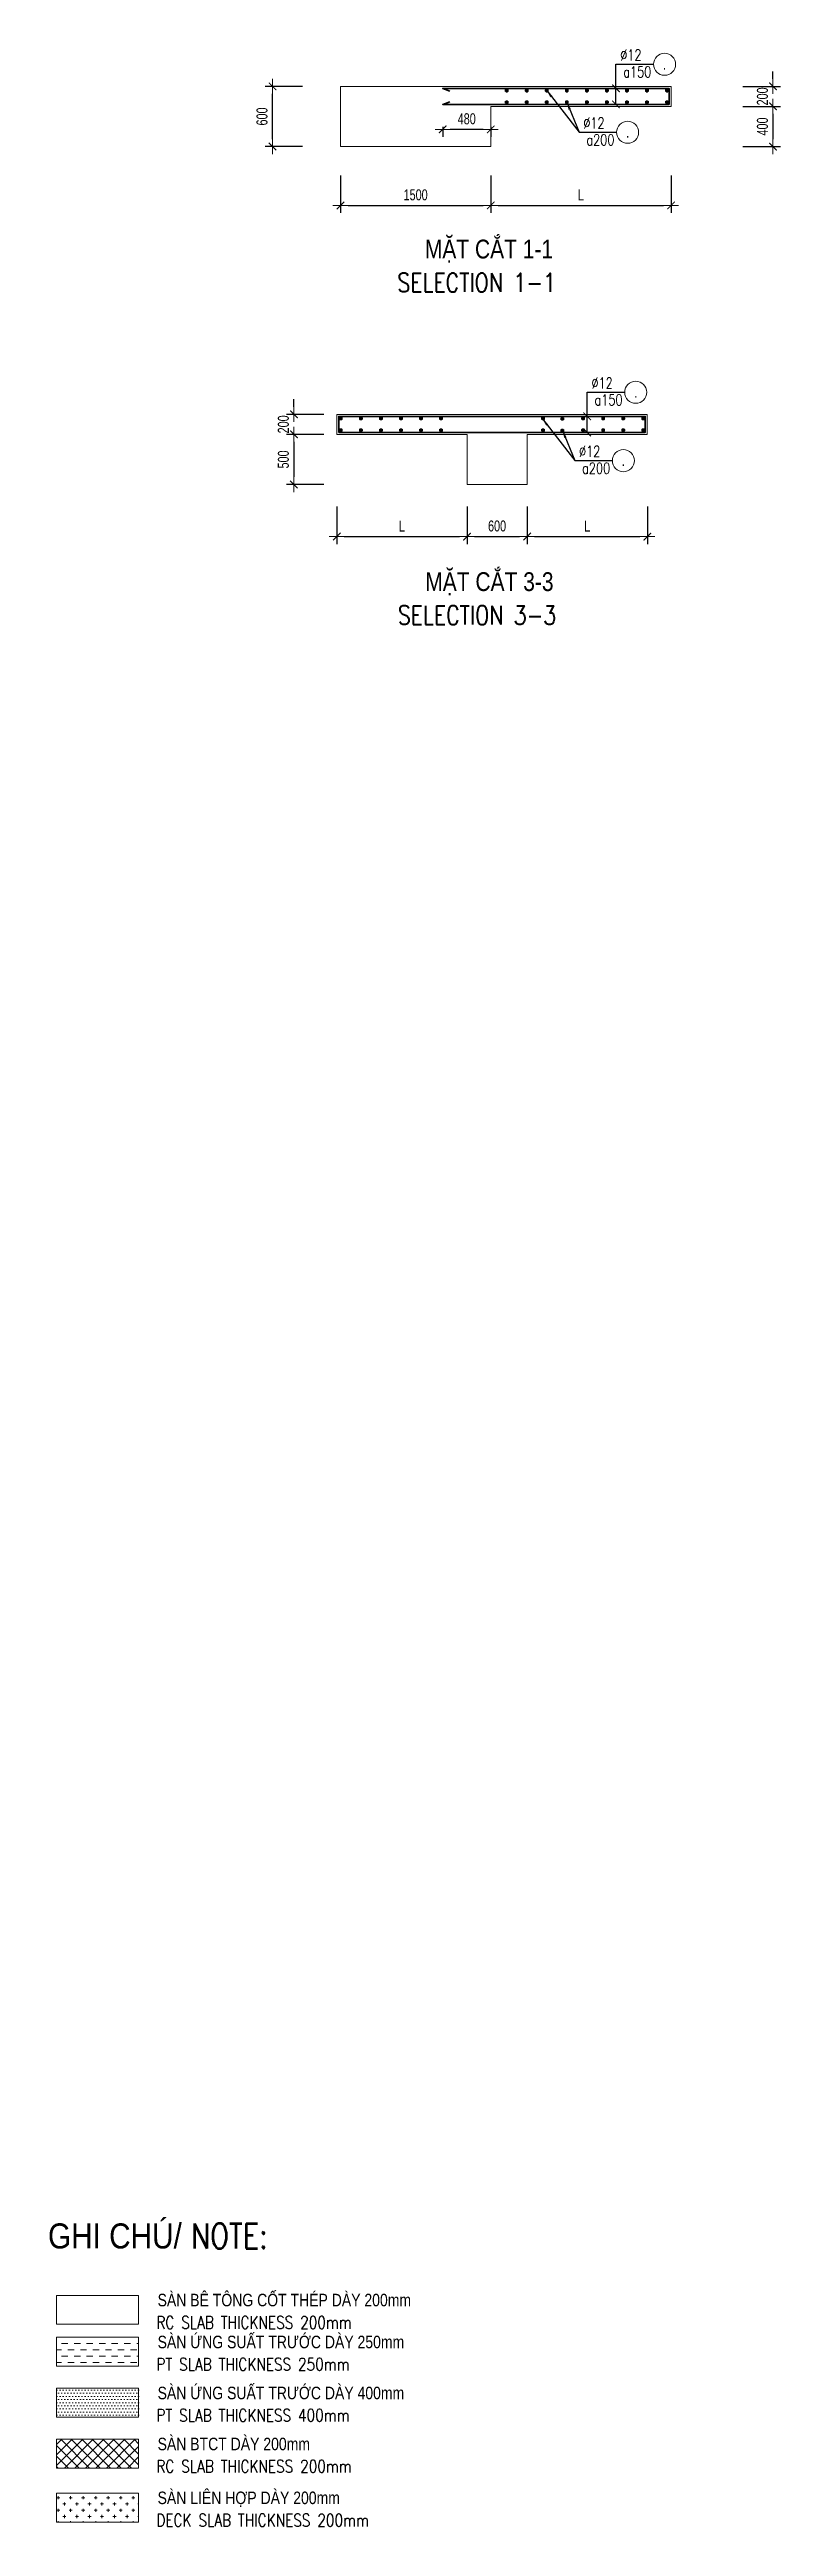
# Model space of a CAD drawing. Header units: millimetres. Extents: x 30086 to 1125792, y -12781 to 95911.
# Drawn here: x 451364 to 480552, y -8943 to 89877 of the extents above; entities that cross this region are included whole.
import ezdxf
from ezdxf.enums import TextEntityAlignment as Align

# ---------------------------------------------------------------- set-up
doc = ezdxf.new("R2010")
doc.units = ezdxf.units.MM
doc.header["$MEASUREMENT"] = 0
doc.linetypes.add('HIDDEN2', pattern=[4.7625, 3.175, -1.5875])
for name, color, linetype, lineweight in [('01-TT.Columns', 2, 'Continuous', 9), ('kata_net manh', 8, 'Continuous', 5), ('NDC_S_BEAM', 3, 'HIDDEN2', 20), ('NDC_S_CONTINUOUS', 3, 'Continuous', 20), ('NDC_S_DIM', 1, 'Continuous', 9), ('NDC_S_ENG TEXT', 2, 'Continuous', 20), ('NDC_S_HATCH MATERIAL', 8, 'Continuous', 13), ('NDC_S_REBAR', 4, 'Continuous', 35), ('NDC_S_VN TEXT', 7, 'Continuous', 20)]:
    doc.layers.add(name, color=color, linetype=linetype, lineweight=lineweight)
doc.styles.add('ARIAL', font='arial.ttf', dxfattribs={"width": 0.8})
doc.styles.add('NDC_DIM', font='', dxfattribs={"width": 0.75})
doc.styles.add('NDC_EN TXT', font='romans.shx', dxfattribs={"width": 0.8})
doc.styles.add('NDC_VIE TXT', font='arial.ttf', dxfattribs={"width": 0.8})
doc.styles.get('NDC_DIM').set_extended_font_data('Dotum')
doc.dimstyles.new('NDC_dim_200', dxfattribs={"dimscale": 200, "dimtxt": 2.2, "dimasz": 1.5, "dimexe": 1.5, "dimexo": 2.5, "dimgap": 1, "dimtad": 1, "dimdec": 0, "dimzin": 0, "dimdsep": 46, "dimtxsty": 'NDC_DIM', "dimblk": 'DIMMARK', "dimcen": 0.09, "dimdle": 1.2, "dimclrd": 1, "dimclre": 1, "dimclrt": 3, "dimadec": 0, "dimazin": 0, "dimtfac": 1, "dimtdec": 0, "dimtix": 1, "dimtofl": 0, "dimtmove": 0, "dimatfit": 3, "dimfxl": 6, "dimfxlon": 1, "dimtolj": 1, "dimtzin": 0, "dimarcsym": 0})

msp = doc.modelspace()

# ---------------------------------------------------------------- texts
at = {"layer": 'NDC_S_ENG TEXT', "style": 'NDC_EN TXT', "width": 0.8}
for s, height, p in [('SELECTION 1-1', 750, (465254.7, 80205.2)), ('SELECTION 3-3', 750, (465271.9, 66935.6)), ('NOTE:', 1000, (457023.5, 2148.2)), ('RC SLAB THICKNESS 200mm', 500, (455629, -1052.2)), ('PT SLAB THICKNESS 400mm', 500, (455629, -4759.2)), ('RC SLAB THICKNESS 200mm', 500, (455629, -6793.9)), ('DECK SLAB THICKNESS 200mm', 500, (455629, -8943.2))]:
    msp.add_text(s, height=height, dxfattribs=at).set_placement(p)
at = {"layer": 'NDC_S_VN TEXT', "style": 'NDC_VIE TXT', "width": 0.8}
for s, height, p in [('MẶT CẮT 1-1', 750, (466351.2, 81542.8)), ('MẶT CẮT 3-3', 750, (466368.4, 68273.2)), ('SÀN BÊ TÔNG CỐT THÉP DÀY 200mm', 500, (455680.1, -160.4)), ('SÀN ỨNG SUẤT TRƯỚC DÀY 400mm', 500, (455680.1, -3867.5)), ('SÀN BTCT DÀY 200mm', 500, (455680.1, -5902.2)), ('SÀN LIÊN HỢP DÀY 200mm', 500, (455680.1, -8051.5))]:
    msp.add_text(s, height=height, dxfattribs=at).set_placement(p)
at = {"layer": 'NDC_S_VN TEXT', "style": 'NDC_VIE TXT', "width": 0.85}
msp.add_text('GHI CHÚ/', height=1000, dxfattribs=at).set_placement((451304.7, 3148.2), align=Align.TOP_LEFT)

# ---------------------------------------------------------------- blocks, each defined once
blk = doc.blocks.new('A$C31938aec')
at = {"layer": 'NDC_S_HATCH MATERIAL'}
h = blk.add_hatch(dxfattribs=at)
h.set_pattern_fill('DASH', color=256, scale=2000)
h.set_pattern_definition([(0, (-34403.67, -56395.42), (250, 250), [250, -250])])
h.paths.add_polyline_path([(0, -520), (3278, -520), (3278, -1672), (0, -1672)])
at = {"layer": 'NDC_S_CONTINUOUS'}
for p, q in [((0, -520), (3278, -520)), ((3278, -520), (3278, -1672)), ((3278, -1672), (0, -1672))]:
    blk.add_line(p, q, dxfattribs=at)
at = {"layer": 'NDC_S_ENG TEXT', "style": 'NDC_EN TXT', "width": 0.8}
blk.add_text('PT SLAB THICKNESS 250mm', height=500, dxfattribs=at).set_placement((3983, -1849))
at = {"layer": 'NDC_S_VN TEXT', "style": 'NDC_VIE TXT', "width": 0.8}
blk.add_text('SÀN ỨNG SUẤT TRƯỚC DÀY 250mm', height=500, dxfattribs=at).set_placement((4034, -958))
blk = doc.blocks.new('DIMMARK')
at = {"layer": 'NDC_S_DIM', "color": 1}
blk.add_line((-1.5, 0), (1, 0), dxfattribs=at)
at = {"layer": 'NDC_S_DIM', "color": 2, "const_width": 0.15}
blk.add_lwpolyline([(-0.5, -0.5), (0.5, 0.5)], dxfattribs=at)
blk = doc.blocks.new('*D455')
at = {"color": 1, "lineweight": -2, "ltscale": 200, "transparency": 16777216}
for p, q in [((462984, 84858), (462984, 83358)), ((468984, 84858), (468984, 83358)), ((463284, 83658), (468684, 83658))]:
    blk.add_line(p, q, dxfattribs=at)
at = {"layer": 'Defpoints', "color": 0, "ltscale": 200, "transparency": 16777216}
for p in [(462984, 85560), (468984, 85560), (468984, 83658)]:
    blk.add_point(p, dxfattribs=at)
at = {"color": 1, "lineweight": -2, "ltscale": 200, "transparency": 16777216, "xscale": 300, "yscale": 300, "zscale": 300, "rotation": 180}
blk.add_blockref('DIMMARK', (462984, 83658), dxfattribs=at)
at = {"color": 1, "lineweight": -2, "ltscale": 200, "transparency": 16777216, "xscale": 300, "yscale": 300, "zscale": 300}
blk.add_blockref('DIMMARK', (468984, 83658), dxfattribs=at)
at = {"color": 3, "ltscale": 200, "transparency": 16777216, "insert": (465984, 84078), "char_height": 440, "attachment_point": 5, "style": 'NDC_DIM'}
blk.add_mtext('\\A1;1500', dxfattribs=at)
blk = doc.blocks.new('*D461')
at = {"color": 1, "lineweight": -2, "ltscale": 200, "transparency": 16777216}
for p, q in [((461471, 88407), (459971, 88407)), ((460271, 86307), (460271, 88107)), ((461471, 86007), (459971, 86007))]:
    blk.add_line(p, q, dxfattribs=at)
at = {"layer": 'Defpoints', "color": 0, "ltscale": 200, "transparency": 16777216}
for p in [(460271, 88407), (464079, 88407), (464079, 86007)]:
    blk.add_point(p, dxfattribs=at)
at = {"color": 1, "lineweight": -2, "ltscale": 200, "transparency": 16777216, "xscale": 300, "yscale": 300, "zscale": 300}
for p, rotation in [((460271, 88407), 90), ((460271, 86007), 270)]:
    blk.add_blockref('DIMMARK', p, dxfattribs=dict(at, rotation=rotation))
at = {"color": 3, "ltscale": 200, "transparency": 16777216, "insert": (459851, 87207), "char_height": 440, "attachment_point": 5, "rotation": 90, "style": 'NDC_DIM'}
blk.add_mtext('\\A1;600', dxfattribs=at)
blk = doc.blocks.new('*D462')
at = {"color": 1, "lineweight": -2, "ltscale": 200, "transparency": 16777216}
for p, q in [((468984, 84858), (468984, 83358)), ((476184, 84858), (476184, 83358)), ((469284, 83658), (475884, 83658))]:
    blk.add_line(p, q, dxfattribs=at)
at = {"layer": 'Defpoints', "color": 0, "ltscale": 200, "transparency": 16777216}
for p in [(476184, 87607), (468984, 85560), (476184, 83658)]:
    blk.add_point(p, dxfattribs=at)
at = {"color": 1, "lineweight": -2, "ltscale": 200, "transparency": 16777216, "xscale": 300, "yscale": 300, "zscale": 300, "rotation": 180}
blk.add_blockref('DIMMARK', (468984, 83658), dxfattribs=at)
at = {"color": 1, "lineweight": -2, "ltscale": 200, "transparency": 16777216, "xscale": 300, "yscale": 300, "zscale": 300}
blk.add_blockref('DIMMARK', (476184, 83658), dxfattribs=at)
at = {"color": 3, "ltscale": 200, "transparency": 16777216, "insert": (472584, 84078), "char_height": 440, "attachment_point": 5, "style": 'NDC_DIM'}
blk.add_mtext('\\A1;L', dxfattribs=at)
blk = doc.blocks.new('*D463')
at = {"color": 1, "lineweight": -2, "ltscale": 200, "transparency": 16777216}
for p, q in [((480252, 88707), (480252, 89007)), ((479052, 88407), (480552, 88407)), ((479052, 87607), (480552, 87607)), ((480252, 87307), (480252, 87007))]:
    blk.add_line(p, q, dxfattribs=at)
at = {"layer": 'Defpoints', "color": 0, "ltscale": 200, "transparency": 16777216}
for p in [(477541, 88407), (477541, 87607), (480252, 87607)]:
    blk.add_point(p, dxfattribs=at)
at = {"color": 1, "lineweight": -2, "ltscale": 200, "transparency": 16777216, "xscale": 300, "yscale": 300, "zscale": 300}
for p, rotation in [((480252, 88407), 270), ((480252, 87607), 90)]:
    blk.add_blockref('DIMMARK', p, dxfattribs=dict(at, rotation=rotation))
at = {"color": 3, "ltscale": 200, "transparency": 16777216, "insert": (479832, 88007), "char_height": 440, "attachment_point": 5, "rotation": 90, "style": 'NDC_DIM'}
blk.add_mtext('\\A1;200', dxfattribs=at)
blk = doc.blocks.new('*D464')
at = {"color": 1, "lineweight": -2, "ltscale": 200, "transparency": 16777216}
for p, q in [((479052, 87607), (480552, 87607)), ((480252, 87307), (480252, 86307)), ((479052, 86007), (480552, 86007))]:
    blk.add_line(p, q, dxfattribs=at)
at = {"layer": 'Defpoints', "color": 0, "ltscale": 200, "transparency": 16777216}
for p in [(470804, 87607), (468543, 86007), (480252, 86007)]:
    blk.add_point(p, dxfattribs=at)
at = {"color": 1, "lineweight": -2, "ltscale": 200, "transparency": 16777216, "xscale": 300, "yscale": 300, "zscale": 300}
for p, rotation in [((480252, 87607), 90), ((480252, 86007), 270)]:
    blk.add_blockref('DIMMARK', p, dxfattribs=dict(at, rotation=rotation))
at = {"color": 3, "ltscale": 200, "transparency": 16777216, "insert": (479832, 86807), "char_height": 440, "attachment_point": 5, "rotation": 90, "style": 'NDC_DIM'}
blk.add_mtext('\\A1;400', dxfattribs=at)
blk = doc.blocks.new('*D465')
at = {"color": 1, "lineweight": -2, "ltscale": 200, "transparency": 16777216}
for p, q in [((467064, 86793), (467064, 86392)), ((468684, 86692), (467364, 86692)), ((468984, 86793), (468984, 86392))]:
    blk.add_line(p, q, dxfattribs=at)
at = {"layer": 'Defpoints', "color": 0, "ltscale": 200, "transparency": 16777216}
for p in [(467064, 87293), (468984, 87293), (467064, 86692)]:
    blk.add_point(p, dxfattribs=at)
at = {"color": 1, "lineweight": -2, "ltscale": 200, "transparency": 16777216, "xscale": 300, "yscale": 300, "zscale": 300, "rotation": 180}
blk.add_blockref('DIMMARK', (467064, 86692), dxfattribs=at)
at = {"color": 1, "lineweight": -2, "ltscale": 200, "transparency": 16777216, "xscale": 300, "yscale": 300, "zscale": 300}
blk.add_blockref('DIMMARK', (468984, 86692), dxfattribs=at)
at = {"color": 3, "ltscale": 200, "transparency": 16777216, "insert": (468024, 87112), "char_height": 440, "attachment_point": 5, "style": 'NDC_DIM'}
blk.add_mtext('\\A1;480', dxfattribs=at)
blk = doc.blocks.new('kata_block_THEP')
at = {"layer": 'NDC_S_REBAR', "color": 0}
for p, q in [((-0.5, 0), (0.5, 0)), ((-0.35, 0.35), (0.35, -0.35)), ((0.35, 0.35), (-0.35, -0.35)), ((0, 0.5), (0, -0.5))]:
    blk.add_line(p, q, dxfattribs=at)
at = {"layer": 'NDC_S_REBAR', "color": 0, "const_width": 0.0833}
blk.add_lwpolyline([(-0.5, 0, 1), (0.5, 0, 1), (-0.5, 0, 1)], format="xyb", dxfattribs=at)
blk = doc.blocks.new('*U449')
blk.add_circle((-2.5, 0), 2.5)
at = {"layer": 'NDC_S_VN TEXT', "color": 7, "style": 'ARIAL', "width": 0.8}
blk.add_attdef('SH2', text='', height=2.5, dxfattribs=at).set_placement((-2.5, 0), align=Align.MIDDLE)
at = {"layer": 'NDC_S_VN TEXT', "color": 3, "style": 'NDC_EN TXT', "width": 0.75}
for tag, p in [('DK1', (0.5, 0.85)), ('KC1', (0.5, -2.97))]:
    blk.add_attdef(tag, p, '', height=2.5, dxfattribs=at)
blk = doc.blocks.new('*D456')
at = {"color": 1, "lineweight": -2, "ltscale": 200, "transparency": 16777216}
for p, q in [((462835, 71647), (462835, 70147)), ((468035, 71647), (468035, 70147)), ((463135, 70447), (467735, 70447))]:
    blk.add_line(p, q, dxfattribs=at)
at = {"layer": 'Defpoints', "color": 0, "ltscale": 200, "transparency": 16777216}
for p in [(462835, 74523), (468035, 74378), (468035, 70447)]:
    blk.add_point(p, dxfattribs=at)
at = {"color": 1, "lineweight": -2, "ltscale": 200, "transparency": 16777216, "xscale": 300, "yscale": 300, "zscale": 300, "rotation": 180}
blk.add_blockref('DIMMARK', (462835, 70447), dxfattribs=at)
at = {"color": 1, "lineweight": -2, "ltscale": 200, "transparency": 16777216, "xscale": 300, "yscale": 300, "zscale": 300}
blk.add_blockref('DIMMARK', (468035, 70447), dxfattribs=at)
at = {"color": 3, "ltscale": 200, "transparency": 16777216, "insert": (465435, 70867), "char_height": 440, "attachment_point": 5, "style": 'NDC_DIM'}
blk.add_mtext('\\A1;L', dxfattribs=at)
blk = doc.blocks.new('*D457')
at = {"color": 1, "lineweight": -2, "ltscale": 200, "transparency": 16777216}
for p, q in [((468035, 71647), (468035, 70147)), ((470435, 71647), (470435, 70147)), ((468335, 70447), (470135, 70447))]:
    blk.add_line(p, q, dxfattribs=at)
at = {"layer": 'Defpoints', "color": 0, "ltscale": 200, "transparency": 16777216}
for p in [(468035, 74378), (470435, 72523), (470435, 70447)]:
    blk.add_point(p, dxfattribs=at)
at = {"color": 1, "lineweight": -2, "ltscale": 200, "transparency": 16777216, "xscale": 300, "yscale": 300, "zscale": 300, "rotation": 180}
blk.add_blockref('DIMMARK', (468035, 70447), dxfattribs=at)
at = {"color": 1, "lineweight": -2, "ltscale": 200, "transparency": 16777216, "xscale": 300, "yscale": 300, "zscale": 300}
blk.add_blockref('DIMMARK', (470435, 70447), dxfattribs=at)
at = {"color": 3, "ltscale": 200, "transparency": 16777216, "insert": (469235, 70867), "char_height": 440, "attachment_point": 5, "style": 'NDC_DIM'}
blk.add_mtext('\\A1;600', dxfattribs=at)
blk = doc.blocks.new('*D458')
at = {"color": 1, "lineweight": -2, "ltscale": 200, "transparency": 16777216}
for p, q in [((470435, 71647), (470435, 70147)), ((475235, 71647), (475235, 70147)), ((470735, 70447), (474935, 70447))]:
    blk.add_line(p, q, dxfattribs=at)
at = {"layer": 'Defpoints', "color": 0, "ltscale": 200, "transparency": 16777216}
for p in [(475235, 74523), (470435, 72523), (475235, 70447)]:
    blk.add_point(p, dxfattribs=at)
at = {"color": 1, "lineweight": -2, "ltscale": 200, "transparency": 16777216, "xscale": 300, "yscale": 300, "zscale": 300, "rotation": 180}
blk.add_blockref('DIMMARK', (470435, 70447), dxfattribs=at)
at = {"color": 1, "lineweight": -2, "ltscale": 200, "transparency": 16777216, "xscale": 300, "yscale": 300, "zscale": 300}
blk.add_blockref('DIMMARK', (475235, 70447), dxfattribs=at)
at = {"color": 3, "ltscale": 200, "transparency": 16777216, "insert": (472835, 70867), "char_height": 440, "attachment_point": 5, "style": 'NDC_DIM'}
blk.add_mtext('\\A1;L', dxfattribs=at)
blk = doc.blocks.new('*D459')
at = {"color": 1, "lineweight": -2, "ltscale": 200, "transparency": 16777216}
for p, q in [((462324, 75323), (460824, 75323)), ((461124, 75623), (461124, 75923)), ((462324, 74523), (460824, 74523)), ((461124, 74223), (461124, 73923))]:
    blk.add_line(p, q, dxfattribs=at)
at = {"layer": 'Defpoints', "color": 0, "ltscale": 200, "transparency": 16777216}
for p in [(462835, 75323), (461124, 74523), (462835, 74523)]:
    blk.add_point(p, dxfattribs=at)
at = {"color": 1, "lineweight": -2, "ltscale": 200, "transparency": 16777216, "xscale": 300, "yscale": 300, "zscale": 300}
for p, rotation in [((461124, 75323), 270), ((461124, 74523), 90)]:
    blk.add_blockref('DIMMARK', p, dxfattribs=dict(at, rotation=rotation))
at = {"color": 3, "ltscale": 200, "transparency": 16777216, "insert": (460704, 74923), "char_height": 440, "attachment_point": 5, "rotation": 90, "style": 'NDC_DIM'}
blk.add_mtext('\\A1;200', dxfattribs=at)
blk = doc.blocks.new('*D460')
at = {"color": 1, "lineweight": -2, "ltscale": 200, "transparency": 16777216}
for p, q in [((462324, 74523), (460824, 74523)), ((461124, 74223), (461124, 72823)), ((462324, 72523), (460824, 72523))]:
    blk.add_line(p, q, dxfattribs=at)
at = {"layer": 'Defpoints', "color": 0, "ltscale": 200, "transparency": 16777216}
for p in [(462835, 74523), (461124, 72523), (468035, 72523)]:
    blk.add_point(p, dxfattribs=at)
at = {"color": 1, "lineweight": -2, "ltscale": 200, "transparency": 16777216, "xscale": 300, "yscale": 300, "zscale": 300}
for p, rotation in [((461124, 74523), 90), ((461124, 72523), 270)]:
    blk.add_blockref('DIMMARK', p, dxfattribs=dict(at, rotation=rotation))
at = {"color": 3, "ltscale": 200, "transparency": 16777216, "insert": (460704, 73523), "char_height": 440, "attachment_point": 5, "rotation": 90, "style": 'NDC_DIM'}
blk.add_mtext('\\A1;500', dxfattribs=at)

# ---------------------------------------------------------------- dimensions: what is measured, and where the dimension line sits
at = {"ltscale": 200}
for base, p1, p2, override, picture, middle in [((480252.1, 87607.2), (477540.8, 88407.2), (477540.8, 87607.2), {"dimlfac": 0.25}, '*D463', (479832.1, 88007.2)), ((460270.9, 88407.2), (464079.2, 86007.2), (464079.2, 88407.2), {"dimlfac": 0.25}, '*D461', (459850.9, 87207.2)), ((480252.1, 86007.2), (470803.7, 87607.2), (468543.4, 86007.2), {"dimlfac": 0.25, "dimtmove": 1}, '*D464', (479832.1, 86807.2)), ((461124.1, 74523), (462834.8, 75323), (462834.8, 74523), {"dimlfac": 0.25}, '*D459', (460703.8, 74923)), ((461124.1, 72523), (462834.8, 74523), (468034.8, 72523), {"dimlfac": 0.25, "dimtmove": 1}, '*D460', (460703.8, 73523))]:
    dim = msp.add_linear_dim(base=base, p1=p1, p2=p2, angle=90, dimstyle='NDC_dim_200', override=override, dxfattribs=at)
    dim.commit()
    dim.dimension.update_dxf_attribs({"geometry": picture, "text_midpoint": middle})
for base, p1, p2, override, picture, middle in [((467063.8, 86692.2), (468983.8, 87293.4), (467063.8, 87293.4), {"dimlfac": 0.25}, '*D465', (468023.8, 87112.2)), ((468983.8, 83658.2), (462983.8, 85560.4), (468983.8, 85560.4), {"dimlfac": 0.25}, '*D455', (465983.8, 84078.2)), ((470434.8, 70446.9), (468034.8, 74378.3), (470434.8, 72523), {"dimlfac": 0.25, "dimtmove": 1}, '*D457', (469234.8, 70867.2))]:
    dim = msp.add_linear_dim(base=base, p1=p1, p2=p2, dimstyle='NDC_dim_200', override=override, dxfattribs=at)
    dim.commit()
    dim.dimension.update_dxf_attribs({"geometry": picture, "text_midpoint": middle})
for base, p1, p2, override, picture, middle in [((476183.8, 83658.2), (468983.8, 85560.4), (476183.8, 87607.2), {"dimlfac": 0.25}, '*D462', (472583.8, 84078.2)), ((468034.8, 70446.9), (462834.8, 74523), (468034.8, 74378.3), {"dimlfac": 0.25}, '*D456', (465434.8, 70867.2)), ((475234.8, 70446.9), (470434.8, 72523), (475234.8, 74523), {"dimlfac": 0.25, "dimtmove": 1}, '*D458', (472834.8, 70867.2))]:
    dim = msp.add_linear_dim(base=base, p1=p1, p2=p2, text='L', dimstyle='NDC_dim_200', override=override, dxfattribs=at)
    dim.commit()
    dim.dimension.update_dxf_attribs({"geometry": picture, "text_midpoint": middle})

# ---------------------------------------------------------------- hatches: boundary and pattern name
at = {"layer": 'NDC_S_HATCH MATERIAL'}
h = msp.add_hatch(dxfattribs=at)
h.set_pattern_fill('DOTS', color=256, scale=2000)
h.set_pattern_definition([(0, (251788.11, 8243.73), (62.5, 125), [0, -125])])
h.paths.add_polyline_path([(454924, -4582.3), (454924, -3430.1), (451646.2, -3430.1), (451646.2, -4582.3)])
h = msp.add_hatch(dxfattribs=at)
h.set_pattern_fill('CROSS', color=256, scale=1000)
h.set_pattern_definition([(0, (255146.47, 5203.85), (250, 250), [125, -375]), (90, (255208.97, 5141.35), (-250, 250), [125, -375])])
h.paths.add_polyline_path([(451646.2, -7614.1), (451646.2, -8766.3), (454924, -8766.3), (454924, -7614.1)])

# ---------------------------------------------------------------- linework, layer by layer
at = {"layer": '01-TT.Columns', "ltscale": 200}
for points in [[(468983.8, 87607.2), (476183.8, 87607.2), (476183.8, 88407.2), (468983.8, 88407.2), (462983.8, 88407.2), (462983.8, 86007.2), (468983.8, 86007.2)], [(468034.8, 74523), (468034.8, 72523), (470434.8, 72523), (470434.8, 74523), (475234.8, 74523), (475234.8, 75323), (470434.8, 75323), (468034.8, 75323), (462834.8, 75323), (462834.8, 74523)]]:
    msp.add_lwpolyline(points, close=True, dxfattribs=at)
at = {"layer": 'NDC_S_CONTINUOUS'}
for p, q in [((451646.2, 277), (454924, 277)), ((451646.2, -875.2), (451646.2, 277)), ((454924, 277), (454924, -875.2)), ((454924, -875.2), (451646.2, -875.2)), ((451646.2, -1395.5), (451646.2, -2547.7)), ((451646.2, -3430.1), (454924, -3430.1)), ((451646.2, -4582.3), (451646.2, -3430.1)), ((454924, -3430.1), (454924, -4582.3)), ((454924, -4582.3), (451646.2, -4582.3)), ((451646.2, -5464.8), (454924, -5464.8)), ((451646.2, -6617), (451646.2, -5464.8)), ((454924, -5464.8), (454924, -6617)), ((451646.2, -6617), (454924, -6617)), ((451646.2, -7614.1), (454924, -7614.1)), ((451646.2, -7614.1), (451646.2, -8766.3)), ((454924, -7614.1), (454924, -8766.3)), ((451646.2, -8766.3), (454924, -8766.3))]:
    msp.add_line(p, q, dxfattribs=at)
at = {"layer": 'NDC_S_HATCH MATERIAL', "linetype": 'Continuous', "ltscale": 500}
for p, q in [((451646.2, -5672.9), (451854.3, -5464.8)), ((451646.2, -6092), (452273.4, -5464.8)), ((451646.2, -6511.1), (452692.5, -5464.8)), ((452547.1, -6617), (451646.2, -5716.1)), ((452966.2, -6617), (451814, -5464.8)), ((451959.4, -6617), (453111.6, -5464.8)), ((453385.3, -6617), (452233.1, -5464.8)), ((452378.5, -6617), (453530.6, -5464.8)), ((453804.3, -6617), (452652.1, -5464.8)), ((452797.5, -6617), (453949.7, -5464.8)), ((454223.4, -6617), (453071.2, -5464.8)), ((453216.6, -6617), (454368.8, -5464.8)), ((454642.5, -6617), (453490.3, -5464.8)), ((453635.7, -6617), (454787.9, -5464.8)), ((454924, -6479.4), (453909.4, -5464.8)), ((454054.8, -6617), (454924, -5747.8)), ((454924, -6060.3), (454328.5, -5464.8)), ((454924, -5641.3), (454747.5, -5464.8)), ((452128, -6617), (451646.2, -6135.2)), ((451708.9, -6617), (451646.2, -6554.3)), ((454473.8, -6617), (454924, -6166.9))]:
    msp.add_line(p, q, dxfattribs=at)
at = {"layer": 'NDC_S_REBAR'}
msp.add_lwpolyline([(467350, 88221.2), (467063.8, 88327.2), (467063.8, 88327.2), (476103.8, 88327.2), (476103.8, 87687.2), (467063.8, 87687.2), (467350, 87793.1)], dxfattribs=at)
msp.add_lwpolyline([(462914.8, 74603), (462914.8, 75243), (475154.8, 75243), (475154.8, 74603), (462914.8, 74603)], close=True, dxfattribs=at)

# ---------------------------------------------------------------- block references
at = {"layer": 'kata_net manh'}
ref = msp.add_blockref('*U449', (475481.9, 89288.2), dxfattribs=dict(at, xscale=-176, yscale=176, zscale=176))
ref.add_attrib('SH2', '.', dxfattribs={"layer": 'NDC_S_VN TEXT', "color": 7, "height": 440, "style": 'ARIAL', "width": 0.8}).set_placement((475921.9, 89288.2), align=Align.MIDDLE)
ref.add_attrib('DK1', '%%c12', (474152.5, 89437), dxfattribs={"layer": 'NDC_S_VN TEXT', "color": 3, "height": 440, "style": 'NDC_EN TXT', "width": 0.75})
ref.add_attrib('KC1', 'a150', dxfattribs={"layer": 'NDC_S_VN TEXT', "color": 3, "height": 440, "style": 'NDC_EN TXT', "width": 0.75}).set_placement((475393.9, 88765.1), align=Align.RIGHT)
ref = msp.add_blockref('*U449', (474008.3, 86575.2), dxfattribs=dict(at, xscale=-176, yscale=176, zscale=176))
ref.add_attrib('SH2', '.', dxfattribs={"layer": 'NDC_S_VN TEXT', "color": 7, "height": 440, "style": 'ARIAL', "width": 0.8}).set_placement((474448.3, 86575.2), align=Align.MIDDLE)
ref.add_attrib('DK1', '%%c12', (472678.9, 86724), dxfattribs={"layer": 'NDC_S_VN TEXT', "color": 3, "height": 440, "style": 'NDC_EN TXT', "width": 0.75})
ref.add_attrib('KC1', 'a200', dxfattribs={"layer": 'NDC_S_VN TEXT', "color": 3, "height": 440, "style": 'NDC_EN TXT', "width": 0.75}).set_placement((473920.3, 86052.1), align=Align.RIGHT)
ref = msp.add_blockref('*U449', (474332.9, 76204), dxfattribs=dict(at, xscale=-176, yscale=176, zscale=176))
ref.add_attrib('SH2', '.', dxfattribs={"layer": 'NDC_S_VN TEXT', "color": 7, "height": 440, "style": 'ARIAL', "width": 0.8}).set_placement((474772.9, 76204), align=Align.MIDDLE)
ref.add_attrib('DK1', '%%c12', (473003.5, 76352.8), dxfattribs={"layer": 'NDC_S_VN TEXT', "color": 3, "height": 440, "style": 'NDC_EN TXT', "width": 0.75})
ref.add_attrib('KC1', 'a150', dxfattribs={"layer": 'NDC_S_VN TEXT', "color": 3, "height": 440, "style": 'NDC_EN TXT', "width": 0.75}).set_placement((474244.9, 75680.8), align=Align.RIGHT)
ref = msp.add_blockref('*U449', (473837.8, 73475.1), dxfattribs=dict(at, xscale=-176, yscale=176, zscale=176))
ref.add_attrib('SH2', '.', dxfattribs={"layer": 'NDC_S_VN TEXT', "color": 7, "height": 440, "style": 'ARIAL', "width": 0.8}).set_placement((474277.8, 73475.1), align=Align.MIDDLE)
ref.add_attrib('DK1', '%%c12', (472508.4, 73623.9), dxfattribs={"layer": 'NDC_S_VN TEXT', "color": 3, "height": 440, "style": 'NDC_EN TXT', "width": 0.75})
ref.add_attrib('KC1', 'a200', dxfattribs={"layer": 'NDC_S_VN TEXT', "color": 3, "height": 440, "style": 'NDC_EN TXT', "width": 0.75}).set_placement((473749.8, 72951.9), align=Align.RIGHT)
at = {"layer": 'NDC_S_BEAM'}
msp.add_blockref('A$C31938aec', (451646.2, -875.2), dxfattribs=at)
at = {"layer": 'NDC_S_REBAR', "yscale": 144, "zscale": 144}
for p, xscale in [((469620.6, 88240.5), 144), ((470420.6, 88240.5), 144), ((471220.6, 88240.5), 144), ((472020.6, 88240.5), 144), ((472820.6, 88240.5), 144), ((473620.6, 88240.5), 144), ((474420.6, 88240.5), 144), ((475220.6, 88240.5), 144), ((476020.6, 88240.5), 144), ((462998, 75156.3), -144), ((463798, 75156.3), -144), ((464598, 75156.3), -144), ((465398, 75156.3), -144), ((466198, 75156.3), -144), ((466998, 75156.3), -144), ((471071.6, 75156.3), 144), ((471841.2, 75143.9), 144), ((472671.6, 75156.3), 144), ((473471.6, 75156.3), 144), ((474271.6, 75156.3), 144), ((475071.6, 75156.3), 144)]:
    msp.add_blockref('kata_block_THEP', p, dxfattribs=dict(at, xscale=xscale))
at = {"layer": 'NDC_S_REBAR', "yscale": 144, "zscale": 144, "rotation": 180}
for p, xscale in [((469620.6, 87773.8), -144), ((470420.6, 87773.8), -144), ((471220.6, 87773.8), -144), ((472020.6, 87773.8), -144), ((472820.6, 87773.8), -144), ((473620.6, 87773.8), -144), ((474420.6, 87773.8), -144), ((475220.6, 87773.8), -144), ((476020.6, 87773.8), -144), ((462998, 74689.6), 144), ((463798, 74689.6), 144), ((464598, 74689.6), 144), ((465398, 74689.6), 144), ((466198, 74689.6), 144), ((466998, 74689.6), 144), ((471071.6, 74689.6), -144), ((471841.2, 74677.3), -144), ((472671.6, 74689.6), -144), ((473471.6, 74689.6), -144), ((474271.6, 74689.6), -144), ((475071.6, 74689.6), -144)]:
    msp.add_blockref('kata_block_THEP', p, dxfattribs=dict(at, xscale=xscale))

msp.set_redraw_order([(e.dxf.handle, doc.entitydb.next_handle()) for e in msp.query("TEXT MTEXT ATTDEF DIMENSION ARC_DIMENSION")])  # texts and dimensions are drawn at this point

# ---------------------------------------------------------------- leaders
at = {"ltscale": 200}
for points, override in [([(473980.9, 87687.2), (473980.9, 89288.2), (475481.9, 89288.2)], {"dimlfac": 0.25, "dimldrblk": 'ARCHTICK'}), ([(473980.9, 88327.2), (473980.9, 89288.2), (475481.9, 89288.2)], {"dimlfac": 0.25, "dimldrblk": 'ARCHTICK'}), ([(471220.6, 88240.5), (472507.3, 86575.2), (474008.3, 86575.2)], {"dimlfac": 0.25}), ([(472020.6, 87773.8), (472507.3, 86575.2), (474008.3, 86575.2)], {"dimlfac": 0.25}), ([(472831.9, 74603), (472831.9, 76204), (474332.9, 76204)], {"dimlfac": 0.25, "dimldrblk": 'ARCHTICK'}), ([(472831.9, 75243), (472831.9, 76204), (474332.9, 76204)], {"dimlfac": 0.25, "dimldrblk": 'ARCHTICK'}), ([(471050.1, 75140.4), (472336.9, 73475.1), (473837.8, 73475.1)], {"dimlfac": 0.25}), ([(471850.1, 74673.7), (472336.9, 73475.1), (473837.8, 73475.1)], {"dimlfac": 0.25})]:
    msp.add_leader(points, dimstyle='NDC_dim_200', override=override, dxfattribs=at)

doc.saveas('drawing.dxf')
